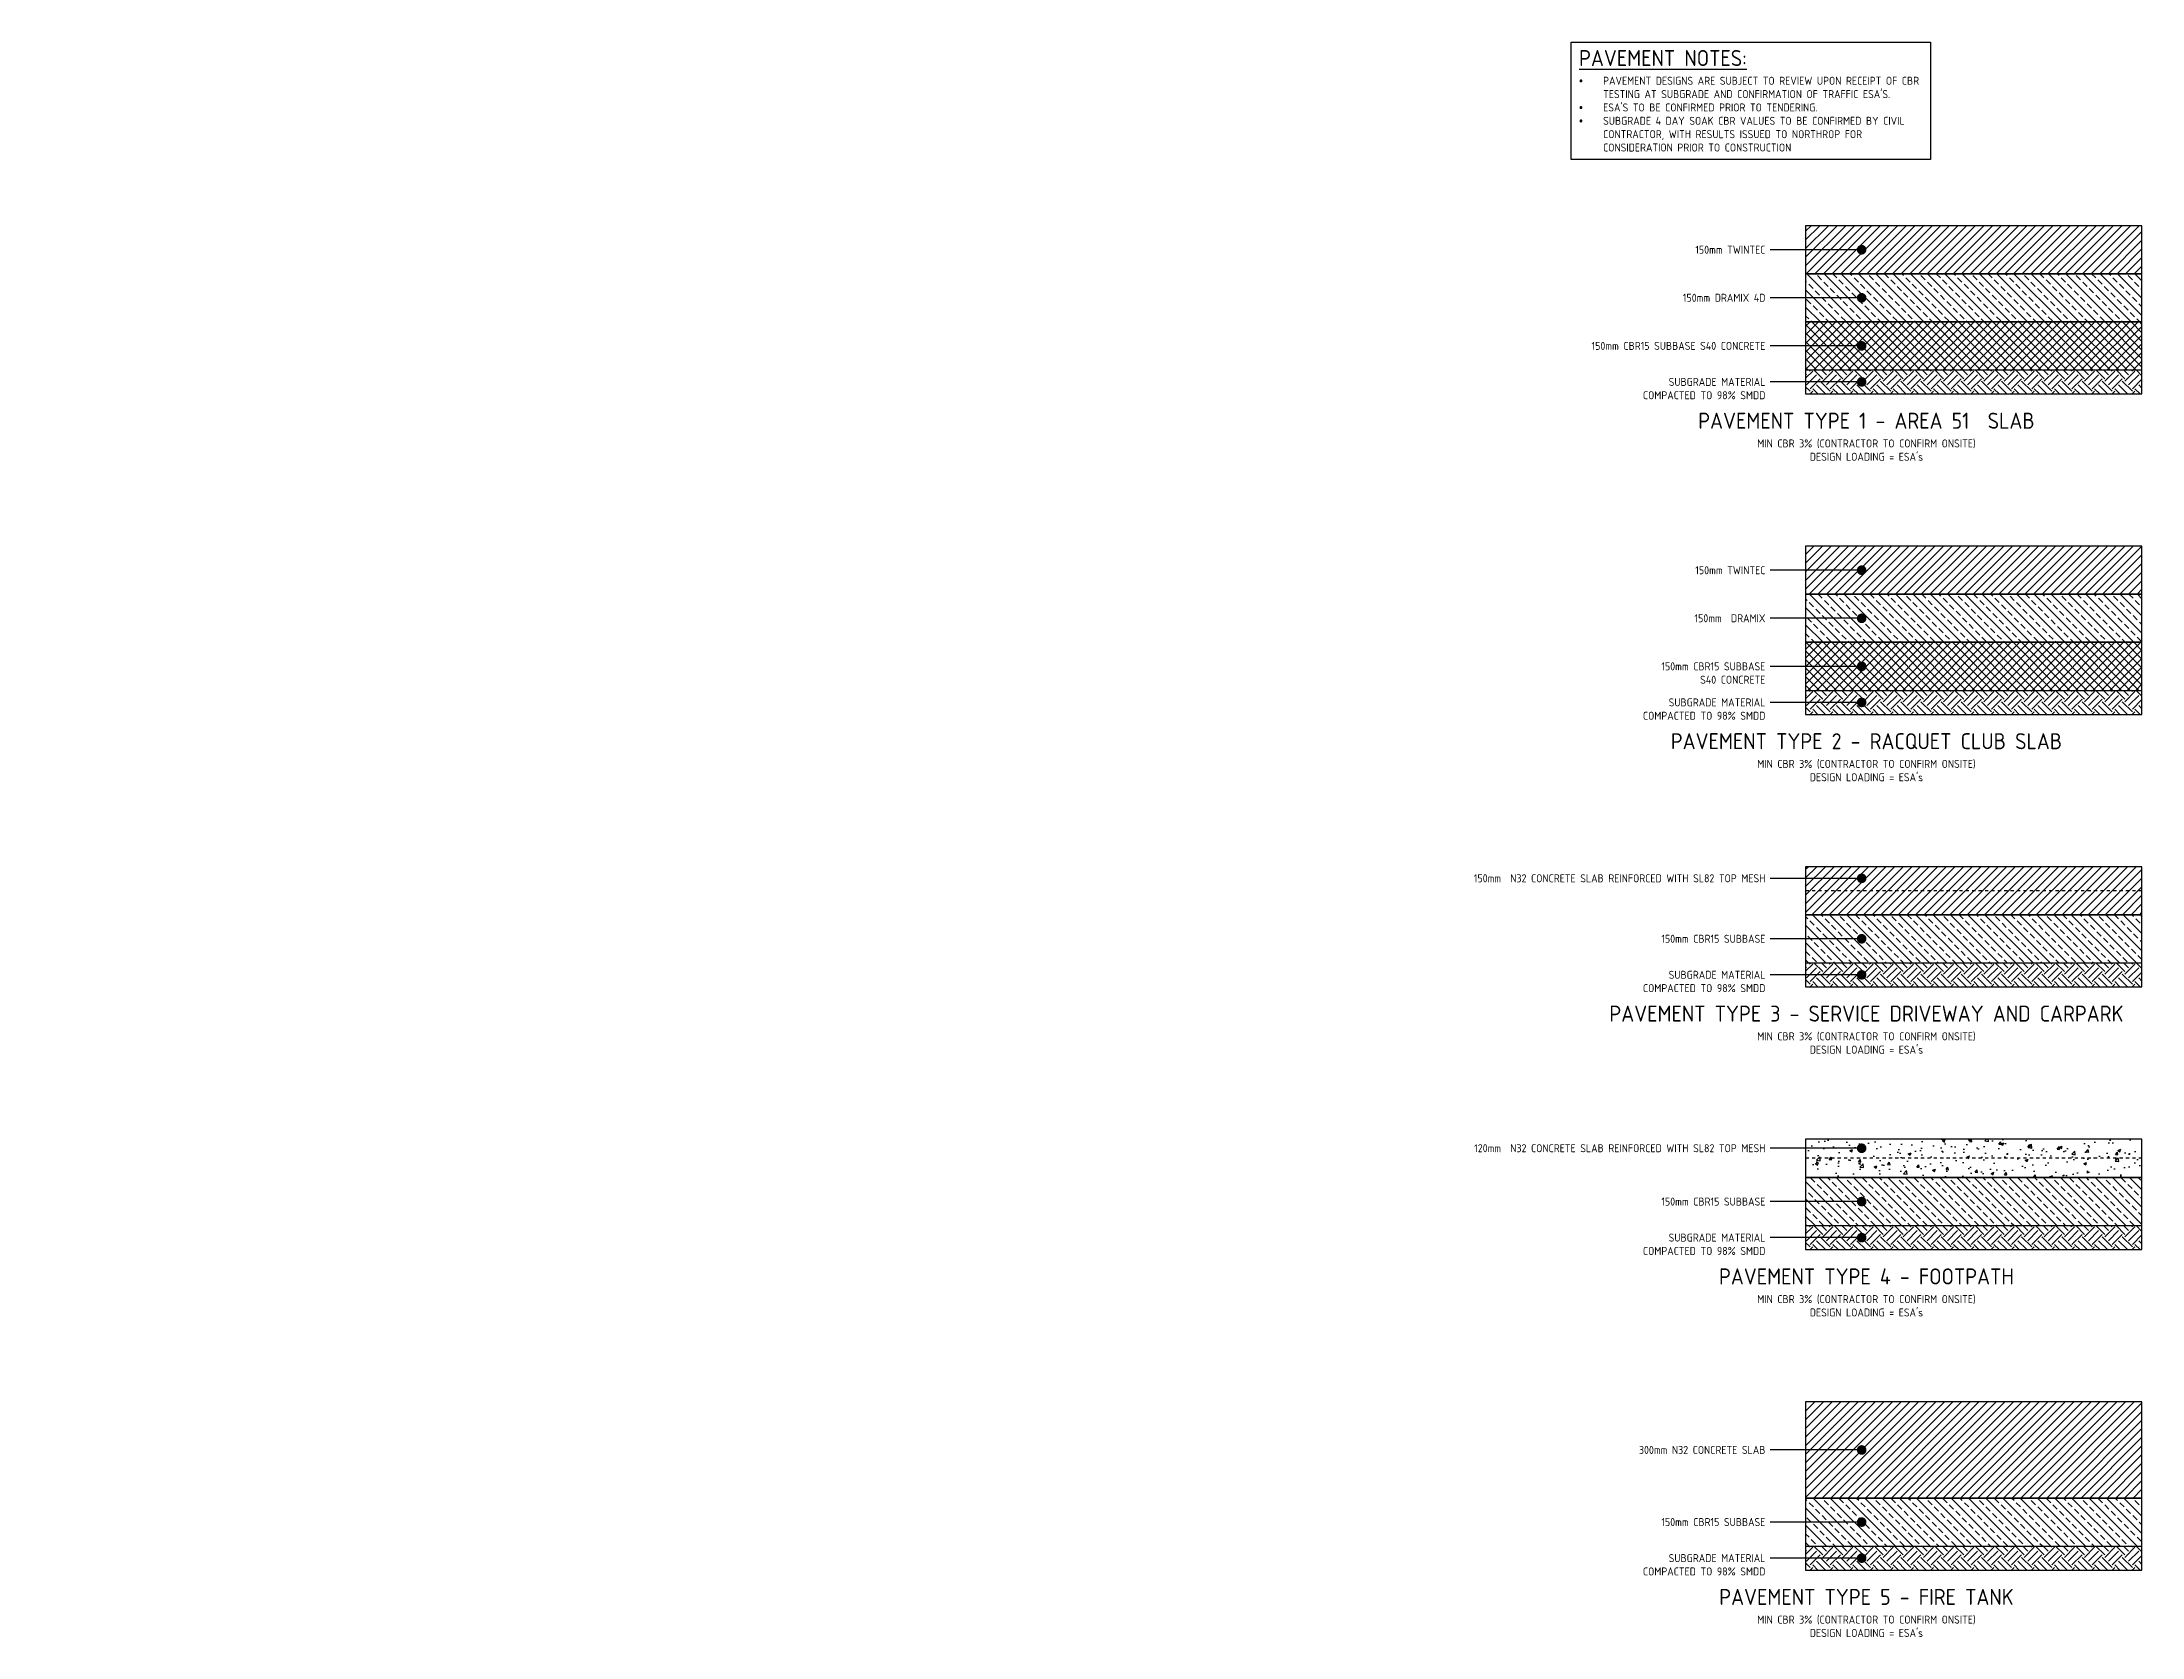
# Model space of a CAD drawing. Header units: metres. Extents: x -11330 to 7985, y 7141 to 12399.
# Drawn here: x -11330 to -4775, y 7293 to 12270 of the extents above; entities that cross this region are included whole.
import ezdxf
from ezdxf import colors
from ezdxf.entities.mleader import LeaderData, LeaderLine
from ezdxf.math import Vec2, Vec3

# ---------------------------------------------------------------- set-up
doc = ezdxf.new("R2010")
doc.units = ezdxf.units.M
doc.linetypes.add('DASHED', pattern=[20, 10, -10])
for name, color, linetype in [('_NRP-HATCH', 250, 'Continuous'), ('_NRP-REINFT MESH', 7, 'DASHED'), ('_NRP-SUBBASE EARTHWORKS', 251, 'Continuous'), ('_NRP-TEXT 5.0', 4, 'Continuous'), ('C_DIMS', 1, 'Continuous'), ('C_TEXT_5.0', 4, 'Continuous')]:
    doc.layers.add(name, color=color, linetype=linetype)
doc.layers.add('_NRP-SETOUT', color=40, linetype='Continuous', plot=False)
doc.styles.add('ISOCP', font='isocp.shx')

msp = doc.modelspace()

# ---------------------------------------------------------------- texts
at = {"layer": '_NRP-TEXT 5.0', "char_height": 50, "attachment_point": 2, "style": 'ISOCP'}
for s, insert in [("PAVEMENT TYPE 1 - AREA 51  SLAB\\P\\pxqc;{\\A1;\\H0.5x;\\C7;MIN CBR 3% (CONTRACTOR TO CONFIRM ONSITE)\\PDESIGN LOADING = ESA's}", (-5635.2, 11112.9)), ("PAVEMENT TYPE 2 - RACQUET CLUB SLAB\\P\\pxqc;{\\A1;\\H0.5x;\\C7;MIN CBR 3% (CONTRACTOR TO CONFIRM ONSITE)\\PDESIGN LOADING = ESA's}", (-5635.2, 10112.9)), ("PAVEMENT TYPE 3 - SERVICE DRIVEWAY AND CARPARK\\P\\pxqc;{\\A1;\\H0.5x;\\C7;MIN CBR 3% (CONTRACTOR TO CONFIRM ONSITE)\\PDESIGN LOADING = ESA's}", (-5635.2, 9262.9)), ("PAVEMENT TYPE 4 - FOOTPATH\\P\\pxqc;{\\A1;\\H0.5x;\\C7;MIN CBR 3% (CONTRACTOR TO CONFIRM ONSITE)\\PDESIGN LOADING = ESA's}", (-5635.2, 8442.9)), ("PAVEMENT TYPE 5 - FIRE TANK\\P\\pxqc;{\\A1;\\H0.5x;\\C7;MIN CBR 3% (CONTRACTOR TO CONFIRM ONSITE)\\PDESIGN LOADING = ESA's}", (-5635.2, 7442.9))]:
    msp.add_mtext(s, dxfattribs=dict(at, insert=insert))
at = {"layer": 'C_TEXT_5.0', "insert": (-6532.1, 12244.5), "char_height": 25, "width": 1071.834, "attachment_point": 1, "style": 'ISOCP', "bg_fill": 19, "box_fill_scale": 2, "bg_fill_color": 256, "bg_fill_transparency": 0}
msp.add_mtext("{\\H2x;\\LPAVEMENT NOTES:\\l \\P\\pxi-3,l3,t3;{\\fSymbol|b0|i0|c2|p18;\\H0.5x;\\C7;·^I}\\H0.5x;\\C7;PAVEMENT DESIGNS ARE SUBJECT TO REVIEW UPON RECEIPT OF CBR TESTING AT SUBGRADE AND CONFIRMATION OF TRAFFIC ESA'S.\\P{\\fSymbol|b0|i0|c2|p18;·^I}ESA'S TO BE CONFIRMED PRIOR TO TENDERING.\\P{\\fSymbol|b0|i0|c2|p18;·^I}SUBGRADE 4 DAY SOAK CBR VALUES TO BE CONFIRMED BY CIVIL CONTRACTOR, WITH RESULTS ISSUED TO NORTHROP FOR CONSIDERATION PRIOR TO CONSTRUCTION}", dxfattribs=at)

# ---------------------------------------------------------------- blocks, each defined once
blk = doc.blocks.new('_Dot')
at = {"color": 0, "linetype": 'ByBlock', "lineweight": -2}
blk.add_line((-0.5, 0), (-1, 0), dxfattribs=at)
at = {"color": 0, "linetype": 'ByBlock', "const_width": 0.5}
blk.add_lwpolyline([(-0.25, 0, 1), (0.25, 0, 1)], format="xyb", close=True, dxfattribs=at)

# ---------------------------------------------------------------- hatches: boundary and pattern name
at = {"layer": '_NRP-HATCH'}
h = msp.add_hatch(dxfattribs=at)
h.set_pattern_fill('ANSI31', color=256, scale=6, style=0)
h.set_pattern_definition([(45, (-8260.287, 5256.51), (-13.470384, 13.470384), [])])
h.paths.add_polyline_path([(-4775.1, 11696.4), (-5825.1, 11696.4), (-5825.1, 11546.4), (-4775.1, 11546.4)])
h = msp.add_hatch(dxfattribs=at)
h.set_pattern_fill('ANSI33', color=256, scale=6, angle=90, style=0)
h.set_pattern_definition([(135, (-8260.287, 5256.51), (-26.94077, -26.94077), []), (135, (-8260.287, 5283.45), (-26.94077, -26.94077), [19.05, -9.525])])
h.paths.add_polyline_path([(-4775.1, 11546.4), (-5825.1, 11546.4), (-5825.1, 11396.4), (-4775.1, 11396.4)])
h = msp.add_hatch(dxfattribs=at)
h.set_pattern_fill('ANSI37', color=256, scale=6, style=0)
h.set_pattern_definition([(45, (-8260.287, 5256.51), (-13.470384, 13.470384), []), (135, (-8260.287, 5256.51), (-13.470384, -13.470384), [])])
h.paths.add_polyline_path([(-4775.1, 11396.4), (-5825.1, 11396.4), (-5825.1, 11246.4), (-4775.1, 11246.4)])
h = msp.add_hatch(dxfattribs=at)
h.set_pattern_fill('ANSI31', color=256, scale=6, style=0)
h.set_pattern_definition([(45, (-9760.287, 4256.51), (-13.470384, 13.470384), [])])
h.paths.add_polyline_path([(-4775.1, 10696.4), (-5825.1, 10696.4), (-5825.1, 10546.4), (-4775.1, 10546.4)])
h = msp.add_hatch(dxfattribs=at)
h.set_pattern_fill('ANSI33', color=256, scale=6, angle=90, style=0)
h.set_pattern_definition([(135, (-9760.287, 4256.51), (-26.94077, -26.94077), []), (135, (-9760.287, 4283.45), (-26.94077, -26.94077), [19.05, -9.525])])
h.paths.add_polyline_path([(-4775.1, 10546.4), (-5825.1, 10546.4), (-5825.1, 10396.4), (-4775.1, 10396.4)])
h = msp.add_hatch(dxfattribs=at)
h.set_pattern_fill('ANSI37', color=256, scale=6, style=0)
h.set_pattern_definition([(45, (-9760.287, 4256.51), (-13.470384, 13.470384), []), (135, (-9760.287, 4256.51), (-13.470384, -13.470384), [])])
h.paths.add_polyline_path([(-4775.1, 10396.4), (-5825.1, 10396.4), (-5825.1, 10246.4), (-4775.1, 10246.4)])
h = msp.add_hatch(dxfattribs=at)
h.set_pattern_fill('ANSI31', color=256, scale=6, style=0)
h.set_pattern_definition([(45, (-11260.287, 3256.51), (-13.470384, 13.470384), [])])
h.paths.add_polyline_path([(-4775.1, 9696.4), (-5825.1, 9696.4), (-5825.1, 9546.4), (-4775.1, 9546.4)])
h = msp.add_hatch(dxfattribs=at)
h.set_pattern_fill('ANSI33', color=256, scale=6, angle=90, style=0)
h.set_pattern_definition([(135, (-11260.287, 3256.51), (-26.94077, -26.94077), []), (135, (-11260.287, 3283.45), (-26.94077, -26.94077), [19.05, -9.525])])
h.paths.add_polyline_path([(-4775.1, 9546.4), (-5825.1, 9546.4), (-5825.1, 9396.4), (-4775.1, 9396.4)])
h = msp.add_hatch(dxfattribs=at)
h.set_pattern_fill('AR-CONC', color=256, scale=0.5, style=0)
h.set_pattern_definition([(50, (-6627.81, -69.19), (91.09233, -7.96954), [9.525, -104.775]), (355, (-6627.81, -69.19), (-17.6217, 95.5284), [7.62, -83.8203]), (100.4514, (-6620.22, -69.85), (73.4706, 87.5589), [8.095, -89.0451]), (46.1842, (-6627.81, -43.79), (135.5395, -21.0212), [14.2875, -157.1625]), (96.6356, (-6616.52, -45.54), (118.702, 123.713), [12.1425, -133.5678]), (351.1842, (-6627.81, -43.79), (118.702, 123.713), [11.43, -125.7299]), (21, (-6615.11, -50.14), (75.8072, -51.1326), [9.525, -104.775]), (326, (-6615.11, -50.14), (30.901, 92.094), [7.62, -83.82]), (71.4514, (-6608.795, -54.4), (106.7082, 40.9614), [8.095, -89.045]), (37.5, (-6627.812, -69.19), (1.5443, 42.27752), [0, -82.804, 0, -85.09, 0, -84.1375]), (7.5, (-6627.81, -69.19), (33.40983, 50.09029), [0, -48.514, 0, -80.899, 0, -32.0675]), (327.5, (-6656.133, -69.19), (67.7953, -2.86437), [0, -31.75, 0, -99.06, 0, -131.445]), (317.5, (-6668.833, -69.19), (74.0646, 12.71325), [0, -41.275, 0, -65.786, 0, -93.345])])
h.paths.add_polyline_path([(-4775.1, 8846.4), (-5825.1, 8846.4), (-5825.1, 8726.4), (-4775.1, 8726.4)])
h = msp.add_hatch(dxfattribs=at)
h.set_pattern_fill('ANSI33', color=256, scale=6, angle=90, style=0)
h.set_pattern_definition([(135, (-12760.287, 2286.51), (-26.94077, -26.94077), []), (135, (-12760.287, 2313.45), (-26.94077, -26.94077), [19.05, -9.525])])
h.paths.add_polyline_path([(-4775.1, 8726.4), (-5825.1, 8726.4), (-5825.1, 8576.4), (-4775.1, 8576.4)])
h = msp.add_hatch(dxfattribs=at)
h.set_pattern_fill('ANSI31', color=256, scale=6, style=0)
h.set_pattern_definition([(45, (-14610.483, 1286.51), (-13.470384, 13.470384), [])])
h.paths.add_polyline_path([(-4775.1, 8026.4), (-5825.1, 8026.4), (-5825.1, 7726.4), (-4775.1, 7726.4)])
h = msp.add_hatch(dxfattribs=at)
h.set_pattern_fill('ANSI33', color=256, scale=6, angle=90, style=0)
h.set_pattern_definition([(135, (-14610.483, 1286.51), (-26.94077, -26.94077), []), (135, (-14610.483, 1313.45), (-26.94077, -26.94077), [19.05, -9.525])])
h.paths.add_polyline_path([(-4775.1, 7726.4), (-5825.1, 7726.4), (-5825.1, 7576.4), (-4775.1, 7576.4)])
at = {"layer": '_NRP-SUBBASE EARTHWORKS'}
h = msp.add_hatch(dxfattribs=at)
h.set_pattern_fill('EARTH', color=256, scale=7, angle=45, style=0)
h.set_pattern_definition([(45, (-10022.623, 7918.734), (7e-15, 62.8618), [44.45, -44.45]), (45, (-10034.41, 7930.52), (7e-15, 62.8618), [44.45, -44.45]), (45, (-10046.196, 7942.307), (7e-15, 62.8618), [44.45, -44.45]), (135, (-10046.196, 7950.165), (-62.8618, 7e-15), [44.45, -44.45]), (135, (-10034.41, 7961.95), (-62.8618, 7e-15), [44.45, -44.45]), (135, (-10022.623, 7973.74), (-62.8618, 7e-15), [44.45, -44.45])])
h.paths.add_polyline_path([(-4775.1, 11171.4), (-4775.1, 11246.4), (-5825.1, 11246.4), (-5825.1, 11171.4)])
h = msp.add_hatch(dxfattribs=at)
h.set_pattern_fill('EARTH', color=256, scale=7, angle=45, style=0)
h.set_pattern_definition([(45, (-10022.623, 6918.734), (7e-15, 62.8618), [44.45, -44.45]), (45, (-10034.41, 6930.52), (7e-15, 62.8618), [44.45, -44.45]), (45, (-10046.196, 6942.307), (7e-15, 62.8618), [44.45, -44.45]), (135, (-10046.196, 6950.165), (-62.8618, 7e-15), [44.45, -44.45]), (135, (-10034.41, 6961.95), (-62.8618, 7e-15), [44.45, -44.45]), (135, (-10022.623, 6973.74), (-62.8618, 7e-15), [44.45, -44.45])])
h.paths.add_polyline_path([(-4775.1, 10171.4), (-4775.1, 10246.4), (-5825.1, 10246.4), (-5825.1, 10171.4)])
h = msp.add_hatch(dxfattribs=at)
h.set_pattern_fill('EARTH', color=256, scale=7, angle=45, style=0)
h.set_pattern_definition([(45, (-10022.623, 6068.734), (7e-15, 62.8618), [44.45, -44.45]), (45, (-10034.41, 6080.52), (7e-15, 62.8618), [44.45, -44.45]), (45, (-10046.196, 6092.307), (7e-15, 62.8618), [44.45, -44.45]), (135, (-10046.196, 6100.165), (-62.8618, 7e-15), [44.45, -44.45]), (135, (-10034.41, 6111.95), (-62.8618, 7e-15), [44.45, -44.45]), (135, (-10022.623, 6123.74), (-62.8618, 7e-15), [44.45, -44.45])])
h.paths.add_polyline_path([(-4775.1, 9321.4), (-4775.1, 9396.4), (-5825.1, 9396.4), (-5825.1, 9321.4)])
h = msp.add_hatch(dxfattribs=at)
h.set_pattern_fill('EARTH', color=256, scale=7, angle=45, style=0)
h.set_pattern_definition([(45, (-10022.623, 5248.734), (7e-15, 62.8618), [44.45, -44.45]), (45, (-10034.41, 5260.52), (7e-15, 62.8618), [44.45, -44.45]), (45, (-10046.196, 5272.307), (7e-15, 62.8618), [44.45, -44.45]), (135, (-10046.196, 5280.165), (-62.8618, 7e-15), [44.45, -44.45]), (135, (-10034.41, 5291.95), (-62.8618, 7e-15), [44.45, -44.45]), (135, (-10022.623, 5303.74), (-62.8618, 7e-15), [44.45, -44.45])])
h.paths.add_polyline_path([(-4775.1, 8501.4), (-4775.1, 8576.4), (-5825.1, 8576.4), (-5825.1, 8501.4)])
h = msp.add_hatch(dxfattribs=at)
h.set_pattern_fill('EARTH', color=256, scale=7, angle=45, style=0)
h.set_pattern_definition([(45, (-10022.623, 4248.734), (7e-15, 62.8618), [44.45, -44.45]), (45, (-10034.41, 4260.52), (7e-15, 62.8618), [44.45, -44.45]), (45, (-10046.196, 4272.307), (7e-15, 62.8618), [44.45, -44.45]), (135, (-10046.196, 4280.165), (-62.8618, 7e-15), [44.45, -44.45]), (135, (-10034.41, 4291.95), (-62.8618, 7e-15), [44.45, -44.45]), (135, (-10022.623, 4303.74), (-62.8618, 7e-15), [44.45, -44.45])])
h.paths.add_polyline_path([(-4775.1, 7501.4), (-4775.1, 7576.4), (-5825.1, 7576.4), (-5825.1, 7501.4)])

# ---------------------------------------------------------------- linework, layer by layer
for points in [[(-4775.1, 11696.4), (-5825.1, 11696.4), (-5825.1, 11546.4), (-4775.1, 11546.4)], [(-4775.1, 11546.4), (-5825.1, 11546.4), (-5825.1, 11396.4), (-4775.1, 11396.4)], [(-4775.1, 11396.4), (-5825.1, 11396.4), (-5825.1, 11246.4), (-4775.1, 11246.4)], [(-4775.1, 10696.4), (-5825.1, 10696.4), (-5825.1, 10546.4), (-4775.1, 10546.4)], [(-4775.1, 10546.4), (-5825.1, 10546.4), (-5825.1, 10396.4), (-4775.1, 10396.4)], [(-4775.1, 10396.4), (-5825.1, 10396.4), (-5825.1, 10246.4), (-4775.1, 10246.4)], [(-4775.1, 9696.4), (-5825.1, 9696.4), (-5825.1, 9546.4), (-4775.1, 9546.4)], [(-4775.1, 9546.4), (-5825.1, 9546.4), (-5825.1, 9396.4), (-4775.1, 9396.4)], [(-4775.1, 8846.4), (-5825.1, 8846.4), (-5825.1, 8726.4), (-4775.1, 8726.4)], [(-4775.1, 8726.4), (-5825.1, 8726.4), (-5825.1, 8576.4), (-4775.1, 8576.4)], [(-4775.1, 8026.4), (-5825.1, 8026.4), (-5825.1, 7726.4), (-4775.1, 7726.4)], [(-4775.1, 7726.4), (-5825.1, 7726.4), (-5825.1, 7576.4), (-4775.1, 7576.4)]]:
    msp.add_lwpolyline(points, close=True)
at = {"layer": '_NRP-REINFT MESH'}
for p, q in [((-4775.1, 9621.4), (-5825.1, 9621.4)), ((-4775.1, 8786.4), (-5825.1, 8786.4))]:
    msp.add_line(p, q, dxfattribs=at)
at = {"layer": '_NRP-SETOUT'}
for points in [[(-5825.1, 11696.4), (-5825.1, 11171.4), (-4775.1, 11171.4), (-4775.1, 11696.4)], [(-5825.1, 10696.4), (-5825.1, 10171.4), (-4775.1, 10171.4), (-4775.1, 10696.4)], [(-5825.1, 9696.4), (-5825.1, 9321.4), (-4775.1, 9321.4), (-4775.1, 9696.4)], [(-5825.1, 8846.4), (-5825.1, 8501.4), (-4775.1, 8501.4), (-4775.1, 8846.4)], [(-5825.1, 8026.4), (-5825.1, 7501.4), (-4775.1, 7501.4), (-4775.1, 8026.4)]]:
    msp.add_lwpolyline(points, dxfattribs=at)

msp.set_redraw_order([(e.dxf.handle, doc.entitydb.next_handle()) for e in msp.query("TEXT MTEXT ATTDEF DIMENSION ARC_DIMENSION")])  # texts and dimensions are drawn at this point

# ---------------------------------------------------------------- leaders
at = {"layer": 'C_DIMS'}
ml = msp.add_multileader_mtext('Standard', dxfattribs=at)
ml.set_content('150mm TWINTEC', color=7, style='ISOCP')
ml.set_leader_properties(color=256, linetype='Continuous', lineweight=-1)
ml.set_arrow_properties(name='DOT')
ml.build(insert=Vec2(0, 0))
ml.multileader.update_dxf_attribs({"dogleg_length": 5, "arrow_head_size": 30, "scale": 10})
ctx = ml.context
ctx.base_point, ctx.scale, ctx.char_height, ctx.arrow_head_size, ctx.landing_gap_size, ctx.plane_origin = Vec3(-6190.6, 11621.4), 10, 25, 30, 15, Vec3(-5300.1, 11621.4)
ctx.text_align_type = 2
notes = []
notes.append((ctx, [(0, (1, 1, 0), (-5885.6, 11621.4), (-1, 0), 50, [(0, [(-5650.1, 11621.4)], 0, [])])]))
ctx.mtext.insert, ctx.mtext.alignment, ctx.mtext.flow_direction = Vec3(-5950.6, 11633.9), 3, 5
ml = msp.add_multileader_mtext('Standard', dxfattribs=at)
ml.set_content('\\A1;150mm DRAMIX 4D', color=7, style='ISOCP')
ml.set_leader_properties(color=256, linetype='Continuous', lineweight=-1)
ml.set_arrow_properties(name='DOT')
ml.build(insert=Vec2(0, 0))
ml.multileader.update_dxf_attribs({"dogleg_length": 5, "arrow_head_size": 30, "scale": 10})
ctx = ml.context
ctx.base_point, ctx.scale, ctx.char_height, ctx.arrow_head_size, ctx.landing_gap_size, ctx.plane_origin = Vec3(-6227, 11471.4), 10, 25, 30, 15, Vec3(-5300.1, 11471.4)
ctx.text_align_type = 2
notes.append((ctx, [(0, (1, 1, 0), (-5885.6, 11471.4), (-1, 0), 50, [(0, [(-5650.1, 11471.4)], 0, [])])]))
ctx.mtext.insert, ctx.mtext.alignment, ctx.mtext.flow_direction = Vec3(-5950.6, 11484), 3, 5
ml = msp.add_multileader_mtext('Standard', dxfattribs=at)
ml.set_content('\\A1;150mm CBR15 SUBBASE S40 CONCRETE', color=7, style='ISOCP')
ml.set_leader_properties(color=256, linetype='Continuous', lineweight=-1)
ml.set_arrow_properties(name='DOT')
ml.build(insert=Vec2(0, 0))
ml.multileader.update_dxf_attribs({"dogleg_length": 5, "arrow_head_size": 30, "scale": 10})
ctx = ml.context
ctx.base_point, ctx.scale, ctx.char_height, ctx.arrow_head_size, ctx.landing_gap_size, ctx.plane_origin = Vec3(-6525.6, 11321.4), 10, 25, 30, 15, Vec3(-5300.1, 11321.4)
ctx.text_align_type = 2
notes.append((ctx, [(0, (1, 1, 0), (-5885.6, 11321.4), (-1, 0), 50, [(0, [(-5650.1, 11321.4)], 0, [])])]))
ctx.mtext.insert, ctx.mtext.alignment, ctx.mtext.flow_direction = Vec3(-5950.6, 11333.9), 3, 5
ml = msp.add_multileader_mtext('Standard', dxfattribs=at)
ml.set_content('SUBGRADE MATERIAL \\PCOMPACTED TO 98% SMDD', color=7, style='ISOCP')
ml.set_leader_properties(color=256, linetype='Continuous', lineweight=-1)
ml.set_arrow_properties(name='DOT')
ml.build(insert=Vec2(0, 0))
ml.multileader.update_dxf_attribs({"dogleg_length": 5, "arrow_head_size": 30, "scale": 10})
ctx = ml.context
ctx.base_point, ctx.scale, ctx.char_height, ctx.arrow_head_size, ctx.landing_gap_size, ctx.plane_origin = Vec3(-6353.3, 11208.9), 10, 25, 30, 15, Vec3(-5300.1, 11208.9)
ctx.text_align_type = 2
notes.append((ctx, [(0, (1, 1, 0), (-5885.6, 11208.9), (-1, 0), 50, [(0, [(-5650.1, 11208.9)], 0, [])])]))
ctx.mtext.insert, ctx.mtext.alignment, ctx.mtext.flow_direction = Vec3(-5950.6, 11221.5), 3, 5
ml = msp.add_multileader_mtext('Standard', dxfattribs=at)
ml.set_content('\\A1;150mm TWINTEC ', color=7, style='ISOCP')
ml.set_leader_properties(color=256, linetype='Continuous', lineweight=-1)
ml.set_arrow_properties(name='DOT')
ml.build(insert=Vec2(0, 0))
ml.multileader.update_dxf_attribs({"dogleg_length": 5, "arrow_head_size": 30, "scale": 10})
ctx = ml.context
ctx.base_point, ctx.scale, ctx.char_height, ctx.arrow_head_size, ctx.landing_gap_size, ctx.plane_origin = Vec3(-6190.6, 10621.4), 10, 25, 30, 15, Vec3(-5300.1, 10621.4)
ctx.text_align_type = 2
notes.append((ctx, [(0, (1, 1, 0), (-5885.6, 10621.4), (-1, 0), 50, [(0, [(-5650.1, 10621.4)], 0, [])])]))
ctx.mtext.insert, ctx.mtext.alignment, ctx.mtext.flow_direction = Vec3(-5950.6, 10633.9), 3, 5
ml = msp.add_multileader_mtext('Standard', dxfattribs=at)
ml.set_content('\\A1;150mm  DRAMIX', color=7, style='ISOCP')
ml.set_leader_properties(color=256, linetype='Continuous', lineweight=-1)
ml.set_arrow_properties(name='DOT')
ml.build(insert=Vec2(0, 0))
ml.multileader.update_dxf_attribs({"dogleg_length": 5, "arrow_head_size": 30, "scale": 10})
ctx = ml.context
ctx.base_point, ctx.scale, ctx.char_height, ctx.arrow_head_size, ctx.landing_gap_size, ctx.plane_origin = Vec3(-6185.6, 10471.4), 10, 25, 30, 15, Vec3(-5300.1, 10471.4)
ctx.text_align_type = 2
notes.append((ctx, [(0, (1, 1, 0), (-5885.6, 10471.4), (-1, 0), 50, [(0, [(-5650.1, 10471.4)], 0, [])])]))
ctx.mtext.insert, ctx.mtext.alignment, ctx.mtext.flow_direction = Vec3(-5950.6, 10484), 3, 5
ml = msp.add_multileader_mtext('Standard', dxfattribs=at)
ml.set_content('150mm CBR15 SUBBASE\\PS40 CONCRETE', color=7, style='ISOCP')
ml.set_leader_properties(color=256, linetype='Continuous', lineweight=-1)
ml.set_arrow_properties(name='DOT')
ml.build(insert=Vec2(0, 0))
ml.multileader.update_dxf_attribs({"dogleg_length": 5, "arrow_head_size": 30, "scale": 10})
ctx = ml.context
ctx.base_point, ctx.scale, ctx.char_height, ctx.arrow_head_size, ctx.landing_gap_size, ctx.plane_origin = Vec3(-6298.1, 10321.4), 10, 25, 30, 15, Vec3(-5300.1, 10321.4)
ctx.text_align_type = 2
notes.append((ctx, [(0, (1, 1, 0), (-5885.6, 10321.4), (-1, 0), 50, [(0, [(-5650.1, 10321.4)], 0, [])])]))
ctx.mtext.insert, ctx.mtext.alignment, ctx.mtext.flow_direction = Vec3(-5950.6, 10333.9), 3, 5
ml = msp.add_multileader_mtext('Standard', dxfattribs=at)
ml.set_content('SUBGRADE MATERIAL \\PCOMPACTED TO 98% SMDD', color=7, style='ISOCP')
ml.set_leader_properties(color=256, linetype='Continuous', lineweight=-1)
ml.set_arrow_properties(name='DOT')
ml.build(insert=Vec2(0, 0))
ml.multileader.update_dxf_attribs({"dogleg_length": 5, "arrow_head_size": 30, "scale": 10})
ctx = ml.context
ctx.base_point, ctx.scale, ctx.char_height, ctx.arrow_head_size, ctx.landing_gap_size, ctx.plane_origin = Vec3(-6353.3, 10208.9), 10, 25, 30, 15, Vec3(-5300.1, 10208.9)
ctx.text_align_type = 2
notes.append((ctx, [(0, (1, 1, 0), (-5885.6, 10208.9), (-1, 0), 50, [(0, [(-5650.1, 10208.9)], 0, [])])]))
ctx.mtext.insert, ctx.mtext.alignment, ctx.mtext.flow_direction = Vec3(-5950.6, 10221.5), 3, 5
ml = msp.add_multileader_mtext('Standard', dxfattribs=at)
ml.set_content('\\A1;150mm  N32 CONCRETE SLAB REINFORCED WITH SL82 TOP MESH', color=7, style='ISOCP')
ml.set_leader_properties(color=256, linetype='Continuous', lineweight=-1)
ml.set_arrow_properties(name='DOT')
ml.build(insert=Vec2(0, 0))
ml.multileader.update_dxf_attribs({"dogleg_length": 5, "arrow_head_size": 30, "scale": 10})
ctx = ml.context
ctx.base_point, ctx.scale, ctx.char_height, ctx.arrow_head_size, ctx.landing_gap_size, ctx.plane_origin = Vec3(-6463.1, 9660), 10, 25, 30, 15, Vec3(-5300.1, 9660)
ctx.text_align_type = 2
notes.append((ctx, [(0, (1, 1, 0), (-5885.6, 9660), (-1, 0), 50, [(0, [(-5650.1, 9660)], 0, [])])]))
ctx.mtext.insert, ctx.mtext.width, ctx.mtext.alignment, ctx.mtext.flow_direction = Vec3(-5950.6, 9672.6), 501.5, 3, 5
ml = msp.add_multileader_mtext('Standard', dxfattribs=at)
ml.set_content('150mm CBR15 SUBBASE', color=7, style='ISOCP')
ml.set_leader_properties(color=256, linetype='Continuous', lineweight=-1)
ml.set_arrow_properties(name='DOT')
ml.build(insert=Vec2(0, 0))
ml.multileader.update_dxf_attribs({"dogleg_length": 5, "arrow_head_size": 30, "scale": 10})
ctx = ml.context
ctx.base_point, ctx.scale, ctx.char_height, ctx.arrow_head_size, ctx.landing_gap_size, ctx.plane_origin = Vec3(-6298.1, 9471.4), 10, 25, 30, 15, Vec3(-5300.1, 9471.4)
ctx.text_align_type = 2
notes.append((ctx, [(0, (1, 1, 0), (-5885.6, 9471.4), (-1, 0), 50, [(0, [(-5650.1, 9471.4)], 0, [])])]))
ctx.mtext.insert, ctx.mtext.alignment, ctx.mtext.flow_direction = Vec3(-5950.6, 9483.9), 3, 5
ml = msp.add_multileader_mtext('Standard', dxfattribs=at)
ml.set_content('SUBGRADE MATERIAL \\PCOMPACTED TO 98% SMDD', color=7, style='ISOCP')
ml.set_leader_properties(color=256, linetype='Continuous', lineweight=-1)
ml.set_arrow_properties(name='DOT')
ml.build(insert=Vec2(0, 0))
ml.multileader.update_dxf_attribs({"dogleg_length": 5, "arrow_head_size": 30, "scale": 10})
ctx = ml.context
ctx.base_point, ctx.scale, ctx.char_height, ctx.arrow_head_size, ctx.landing_gap_size, ctx.plane_origin = Vec3(-6353.3, 9358.9), 10, 25, 30, 15, Vec3(-5300.1, 9358.9)
ctx.text_align_type = 2
notes.append((ctx, [(0, (1, 1, 0), (-5885.6, 9358.9), (-1, 0), 50, [(0, [(-5650.1, 9358.9)], 0, [])])]))
ctx.mtext.insert, ctx.mtext.alignment, ctx.mtext.flow_direction = Vec3(-5950.6, 9371.5), 3, 5
ml = msp.add_multileader_mtext('Standard', dxfattribs=at)
ml.set_content('\\A1;120mm  N32 CONCRETE SLAB REINFORCED WITH SL82 TOP MESH', color=7, style='ISOCP')
ml.set_leader_properties(color=256, linetype='Continuous', lineweight=-1)
ml.set_arrow_properties(name='DOT')
ml.build(insert=Vec2(0, 0))
ml.multileader.update_dxf_attribs({"dogleg_length": 5, "arrow_head_size": 30, "scale": 10})
ctx = ml.context
ctx.base_point, ctx.scale, ctx.char_height, ctx.arrow_head_size, ctx.landing_gap_size, ctx.plane_origin = Vec3(-6463.1, 8817.8), 10, 25, 30, 15, Vec3(-5300.1, 8817.8)
ctx.text_align_type = 2
notes.append((ctx, [(0, (1, 1, 0), (-5885.6, 8817.8), (-1, 0), 50, [(0, [(-5650.1, 8817.8)], 0, [])])]))
ctx.mtext.insert, ctx.mtext.width, ctx.mtext.alignment, ctx.mtext.flow_direction = Vec3(-5950.6, 8830.4), 537.924, 3, 5
ml = msp.add_multileader_mtext('Standard', dxfattribs=at)
ml.set_content('\\A1;150mm CBR15 SUBBASE', color=7, style='ISOCP')
ml.set_leader_properties(color=256, linetype='Continuous', lineweight=-1)
ml.set_arrow_properties(name='DOT')
ml.build(insert=Vec2(0, 0))
ml.multileader.update_dxf_attribs({"dogleg_length": 5, "arrow_head_size": 30, "scale": 10})
ctx = ml.context
ctx.base_point, ctx.scale, ctx.char_height, ctx.arrow_head_size, ctx.landing_gap_size, ctx.plane_origin = Vec3(-6298.1, 8651.4), 10, 25, 30, 15, Vec3(-5300.1, 8651.4)
ctx.text_align_type = 2
notes.append((ctx, [(0, (1, 1, 0), (-5885.6, 8651.4), (-1, 0), 50, [(0, [(-5650.1, 8651.4)], 0, [])])]))
ctx.mtext.insert, ctx.mtext.alignment, ctx.mtext.flow_direction = Vec3(-5950.6, 8663.9), 3, 5
ml = msp.add_multileader_mtext('Standard', dxfattribs=at)
ml.set_content('SUBGRADE MATERIAL \\PCOMPACTED TO 98% SMDD', color=7, style='ISOCP')
ml.set_leader_properties(color=256, linetype='Continuous', lineweight=-1)
ml.set_arrow_properties(name='DOT')
ml.build(insert=Vec2(0, 0))
ml.multileader.update_dxf_attribs({"dogleg_length": 5, "arrow_head_size": 30, "scale": 10})
ctx = ml.context
ctx.base_point, ctx.scale, ctx.char_height, ctx.arrow_head_size, ctx.landing_gap_size, ctx.plane_origin = Vec3(-6353.3, 8538.9), 10, 25, 30, 15, Vec3(-5300.1, 8538.9)
ctx.text_align_type = 2
notes.append((ctx, [(0, (1, 1, 0), (-5885.6, 8538.9), (-1, 0), 50, [(0, [(-5650.1, 8538.9)], 0, [])])]))
ctx.mtext.insert, ctx.mtext.alignment, ctx.mtext.flow_direction = Vec3(-5950.6, 8551.5), 3, 5
ml = msp.add_multileader_mtext('Standard', dxfattribs=at)
ml.set_content('300mm N32 CONCRETE SLAB', color=7, style='ISOCP')
ml.set_leader_properties(color=256, linetype='Continuous', lineweight=-1)
ml.set_arrow_properties(name='DOT')
ml.build(insert=Vec2(0, 0))
ml.multileader.update_dxf_attribs({"dogleg_length": 5, "arrow_head_size": 30, "scale": 10})
ctx = ml.context
ctx.base_point, ctx.scale, ctx.char_height, ctx.arrow_head_size, ctx.landing_gap_size, ctx.plane_origin = Vec3(-6370.6, 7876.4), 10, 25, 30, 15, Vec3(-5300.1, 7876.4)
ctx.text_align_type = 2
notes.append((ctx, [(0, (1, 1, 0), (-5885.6, 7876.4), (-1, 0), 50, [(0, [(-5650.1, 7876.4)], 0, [])])]))
ctx.mtext.insert, ctx.mtext.alignment, ctx.mtext.flow_direction = Vec3(-5950.6, 7888.9), 3, 5
ml = msp.add_multileader_mtext('Standard', dxfattribs=at)
ml.set_content('150mm CBR15 SUBBASE', color=7, style='ISOCP')
ml.set_leader_properties(color=256, linetype='Continuous', lineweight=-1)
ml.set_arrow_properties(name='DOT')
ml.build(insert=Vec2(0, 0))
ml.multileader.update_dxf_attribs({"dogleg_length": 5, "arrow_head_size": 30, "scale": 10})
ctx = ml.context
ctx.base_point, ctx.scale, ctx.char_height, ctx.arrow_head_size, ctx.landing_gap_size, ctx.plane_origin = Vec3(-6298.1, 7651.4), 10, 25, 30, 15, Vec3(-5300.1, 7651.4)
ctx.text_align_type = 2
notes.append((ctx, [(0, (1, 1, 0), (-5885.6, 7651.4), (-1, 0), 50, [(0, [(-5650.1, 7651.4)], 0, [])])]))
ctx.mtext.insert, ctx.mtext.alignment, ctx.mtext.flow_direction = Vec3(-5950.6, 7663.9), 3, 5
ml = msp.add_multileader_mtext('Standard', dxfattribs=at)
ml.set_content('SUBGRADE MATERIAL \\PCOMPACTED TO 98% SMDD', color=7, style='ISOCP')
ml.set_leader_properties(color=256, linetype='Continuous', lineweight=-1)
ml.set_arrow_properties(name='DOT')
ml.build(insert=Vec2(0, 0))
ml.multileader.update_dxf_attribs({"dogleg_length": 5, "arrow_head_size": 30, "scale": 10})
ctx = ml.context
ctx.base_point, ctx.scale, ctx.char_height, ctx.arrow_head_size, ctx.landing_gap_size, ctx.plane_origin = Vec3(-6353.3, 7538.9), 10, 25, 30, 15, Vec3(-5300.1, 7538.9)
ctx.text_align_type = 2
notes.append((ctx, [(0, (1, 1, 0), (-5885.6, 7538.9), (-1, 0), 50, [(0, [(-5650.1, 7538.9)], 0, [])])]))
ctx.mtext.insert, ctx.mtext.alignment, ctx.mtext.flow_direction = Vec3(-5950.6, 7551.5), 3, 5
for ctx, leaders in notes:
    for number, flags, end, landing, length, lines in leaders:
        leader = LeaderData()
        leader.index, (leader.has_last_leader_line, leader.has_dogleg_vector, leader.attachment_direction) = number, flags
        leader.last_leader_point, leader.dogleg_vector, leader.dogleg_length = Vec3(end), Vec3(landing), length
        for number, points, colour, breaks in lines:
            line = LeaderLine()
            line.index, line.vertices, line.color, line.breaks = number, Vec3.list(points), colors.encode_raw_color(colour), breaks
            leader.lines.append(line)
        ctx.leaders.append(leader)

doc.saveas('drawing.dxf')
